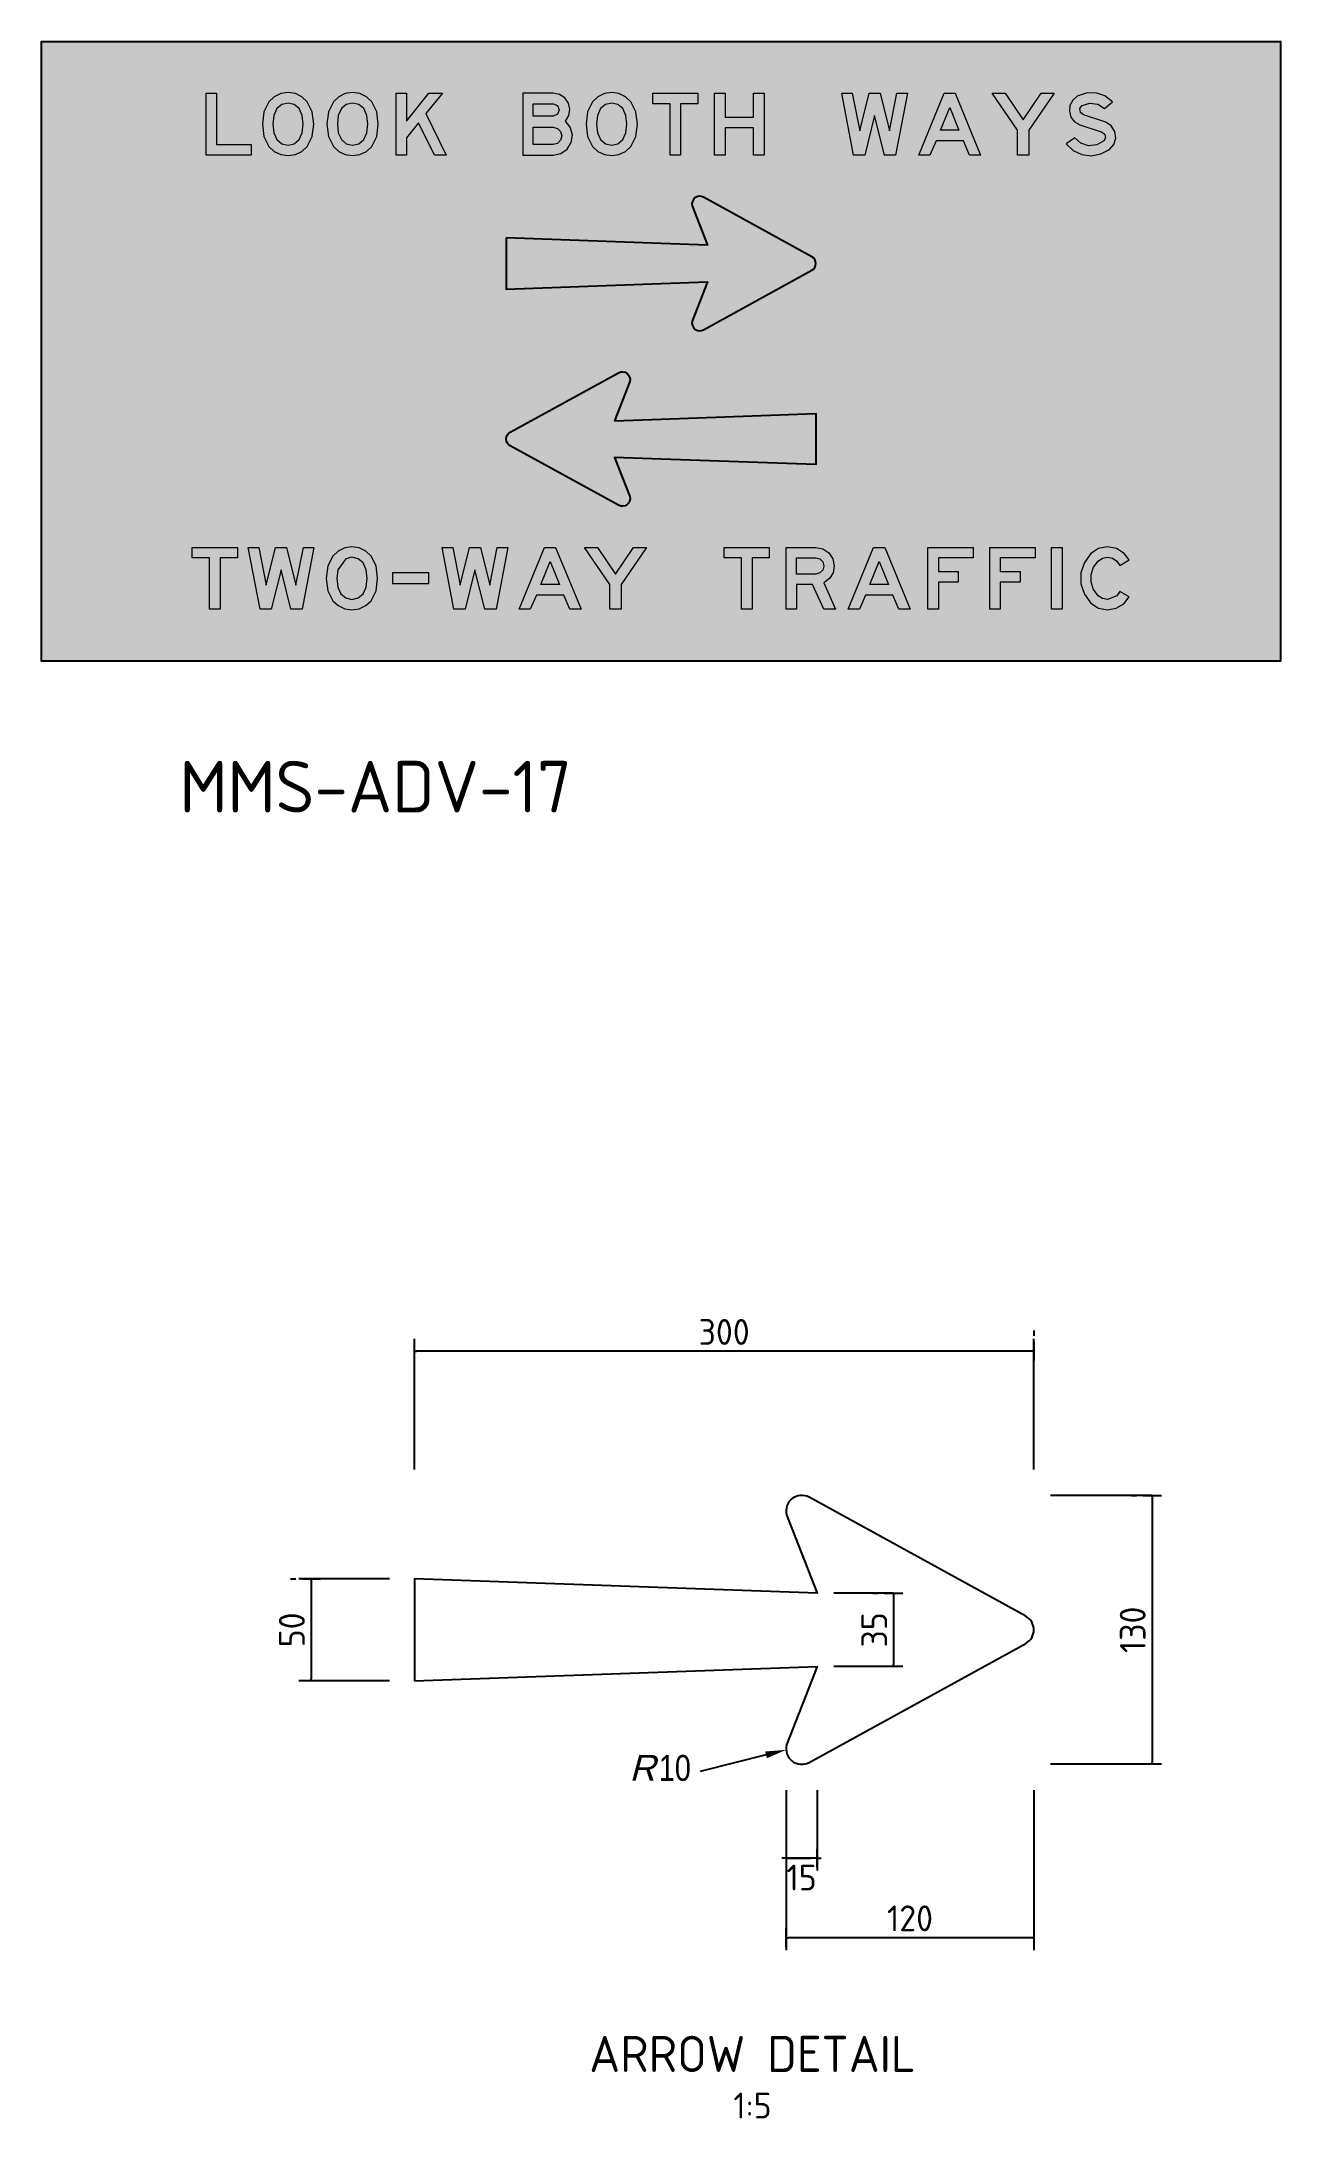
# Model space of a CAD drawing. Extents: x 132 to 252, y 48 to 250.
import ezdxf
from ezdxf.enums import TextEntityAlignment as Align

# ---------------------------------------------------------------- set-up
doc = ezdxf.new("R2010")
doc.units = 0
doc.layers.get('0').update_dxf_attribs({"linetype": 'CONTINUOUS'})
doc.layers.get('DEFPOINTS').update_dxf_attribs({"linetype": 'CONTINUOUS'})
for name, color, linetype in [('DIMS', 4, 'CONTINUOUS'), ('L25', 1, 'CONTINUOUS'), ('L35', 3, 'CONTINUOUS'), ('NOTES', 1, 'CONTINUOUS'), ('T25', 1, 'CONTINUOUS'), ('yellow', 50, 'CONTINUOUS')]:
    doc.layers.add(name, color=color, linetype=linetype)
doc.styles.add('HELVL', font='helvl', dxfattribs={"width": 0.8})
doc.styles.add('HELVLI', font='HELVL', dxfattribs={"oblique": 15, "height": 2.26})
doc.styles.add('ISO', font='iso3098b.shx')
doc.dimstyles.new('SIGNSDIM', dxfattribs={"dimtxt": 2.5, "dimasz": 0.2, "dimexe": 1.5, "dimexo": 2, "dimtad": 1, "dimdec": 4, "dimlfac": 10, "dimrnd": 1, "dimdsep": 46, "dimtxsty": 'ISO', "dimblk": 'SGNDIM', "dimcen": 2.5, "dimse2": 1, "dimadec": 0, "dimazin": 0, "dimtfac": 1, "dimtdec": 4, "dimtix": 1, "dimtmove": 0, "dimatfit": 3, "dimldrblk": 'SGNDIM', "dimfxl": 1, "dimtolj": 1, "dimtzin": 0, "dimarcsym": 0})

msp = doc.modelspace()

# ---------------------------------------------------------------- texts
at = {"layer": 'L35', "style": 'ISO'}
msp.add_text('ARROW DETAIL', height=3.5, dxfattribs=at).set_placement((201.0971984533134, 52.96789899393136), align=Align.CENTER)
at = {"layer": 'NOTES', "style": 'ISO'}
msp.add_text('1:5', height=2.5, dxfattribs=at).set_placement((201.0971984533134, 48.46789899393136), align=Align.CENTER)
at = {"layer": 'T25', "style": 'HELVLI', "oblique": 15}
msp.add_text('R', height=2.5, dxfattribs=at).set_placement((189.1738058182732, 81.18102064647775))
at = {"layer": 'T25', "style": 'HELVL', "width": 0.8}
msp.add_text('10', height=2.5, dxfattribs=at).set_placement((192.0252182776582, 81.16893064647775))
at = {"layer": 'yellow', "insert": (145.5967648222149, 179.9645130053478), "char_height": 5, "width": 99.15534870095462, "attachment_point": 1, "style": 'ISO'}
msp.add_mtext('{\\C3;MMS-ADV-17}', dxfattribs=at)

# ---------------------------------------------------------------- blocks, each defined once
blk = doc.blocks.new('SGNDIM')
for p, q in [((0, 0), (-1, 0)), ((0, 4.5), (0, -4.5))]:
    blk.add_line(p, q)
blk = doc.blocks.new('*D21')
at = {"layer": 'DEFPOINTS', "color": 0}
for p in [(168.3563817076275, 122.7721865565497), (168.3563817076275, 122.7721865565497), (228.3563817076275, 122.7721865565497)]:
    blk.add_point(p, dxfattribs=at)
at = {"layer": 'T25', "color": 0, "lineweight": -2}
for p, q in [((228.3563817076275, 124.7721865565497), (228.3563817076275, 124.2721865565497)), ((228.1563817076275, 122.7721865565497), (168.5563817076275, 122.7721865565497))]:
    blk.add_line(p, q, dxfattribs=at)
at = {"layer": 'T25', "color": 0, "lineweight": -2, "xscale": 0.2, "yscale": 0.2, "zscale": 0.2, "rotation": 180}
blk.add_blockref('SGNDIM', (168.3563817076275, 122.7721865565497), dxfattribs=at)
at = {"layer": 'T25', "color": 0, "lineweight": -2, "xscale": 0.2, "yscale": 0.2, "zscale": 0.2}
blk.add_blockref('SGNDIM', (228.3563817076275, 122.7721865565497), dxfattribs=at)
at = {"layer": 'T25', "color": 0, "insert": (198.3563817076275, 124.6471865565497), "char_height": 2.5, "attachment_point": 5, "style": 'ISO'}
blk.add_mtext('\\A1;300', dxfattribs=at)
blk = doc.blocks.new('*D22')
at = {"layer": 'DEFPOINTS', "color": 0}
for p in [(239.8028722082526, 108.8182132301181), (239.8028722082526, 82.76859490950737), (239.8028722082526, 82.76859490950737)]:
    blk.add_point(p, dxfattribs=at)
at = {"layer": 'T25', "color": 0, "lineweight": -2}
for p, q in [((237.8028722082526, 108.8182132301181), (238.3028722082526, 108.8182132301181)), ((239.8028722082526, 108.6182132301181), (239.8028722082526, 82.96859490950737))]:
    blk.add_line(p, q, dxfattribs=at)
at = {"layer": 'T25', "color": 0, "lineweight": -2, "xscale": 0.2, "yscale": 0.2, "zscale": 0.2}
for p, rotation in [((239.8028722082526, 108.8182132301181), 90), ((239.8028722082526, 82.76859490950737), 270)]:
    blk.add_blockref('SGNDIM', p, dxfattribs=dict(at, rotation=rotation))
at = {"layer": 'T25', "color": 0, "insert": (237.9278722082525, 95.79340406981275), "char_height": 2.5, "attachment_point": 5, "rotation": 90, "style": 'ISO'}
blk.add_mtext('\\A1;130', dxfattribs=at)
blk = doc.blocks.new('*D23')
at = {"layer": 'DEFPOINTS', "color": 0}
for p in [(204.3563817076274, 65.97633781391002), (204.3563817076274, 65.97633781391002), (228.3563817076274, 65.97633781391002)]:
    blk.add_point(p, dxfattribs=at)
at = {"layer": 'T25', "color": 0, "lineweight": -2}
for p, q in [((228.3563817076274, 67.97633781391002), (228.3563817076274, 67.47633781391002)), ((228.1563817076274, 65.97633781391002), (204.5563817076274, 65.97633781391002))]:
    blk.add_line(p, q, dxfattribs=at)
at = {"layer": 'T25', "color": 0, "lineweight": -2, "xscale": 0.2, "yscale": 0.2, "zscale": 0.2, "rotation": 180}
blk.add_blockref('SGNDIM', (204.3563817076274, 65.97633781391002), dxfattribs=at)
at = {"layer": 'T25', "color": 0, "lineweight": -2, "xscale": 0.2, "yscale": 0.2, "zscale": 0.2}
blk.add_blockref('SGNDIM', (228.3563817076274, 65.97633781391002), dxfattribs=at)
at = {"layer": 'T25', "color": 0, "insert": (216.3563817076274, 67.85133781391002), "char_height": 2.5, "attachment_point": 5, "style": 'ISO'}
blk.add_mtext('\\A1;120', dxfattribs=at)
blk = doc.blocks.new('*D24')
at = {"layer": 'DEFPOINTS', "color": 0}
for p in [(204.3563817076274, 73.67677728839723), (204.3563817076274, 73.67677728839723), (207.3563817076275, 73.67677728839723)]:
    blk.add_point(p, dxfattribs=at)
at = {"layer": 'T25', "color": 0, "lineweight": -2}
for p, q in [((207.3563817076275, 75.67677728839723), (207.3563817076275, 75.17677728839723)), ((204.1563817076274, 73.67677728839723), (203.9563817076274, 73.67677728839723)), ((207.3563817076275, 73.67677728839723), (204.3563817076274, 73.67677728839723)), ((207.5563817076275, 73.67677728839723), (207.7563817076275, 73.67677728839723))]:
    blk.add_line(p, q, dxfattribs=at)
at = {"layer": 'T25', "color": 0, "lineweight": -2, "xscale": 0.2, "yscale": 0.2, "zscale": 0.2}
blk.add_blockref('SGNDIM', (204.3563817076274, 73.67677728839723), dxfattribs=at)
at = {"layer": 'T25', "color": 0, "lineweight": -2, "xscale": 0.2, "yscale": 0.2, "zscale": 0.2, "rotation": 180}
blk.add_blockref('SGNDIM', (207.3563817076275, 73.67677728839723), dxfattribs=at)
at = {"layer": 'T25', "color": 0, "insert": (205.8563817076274, 71.80177728839723), "char_height": 2.5, "attachment_point": 5, "style": 'ISO'}
blk.add_mtext('\\A1;15', dxfattribs=at)
blk = doc.blocks.new('*D25')
at = {"layer": 'DEFPOINTS', "color": 0}
for p in [(214.7705674514857, 99.3320347432414), (214.7705674514857, 92.24586603296353), (214.7705674514857, 92.24586603296353)]:
    blk.add_point(p, dxfattribs=at)
at = {"layer": 'T25', "color": 0, "lineweight": -2}
for p, q in [((212.7705674514857, 99.3320347432414), (213.2705674514857, 99.3320347432414)), ((214.7705674514857, 99.13203474324139), (214.7705674514857, 92.44586603296354))]:
    blk.add_line(p, q, dxfattribs=at)
at = {"layer": 'T25', "color": 0, "lineweight": -2, "xscale": 0.2, "yscale": 0.2, "zscale": 0.2}
for p, rotation in [((214.7705674514857, 99.3320347432414), 90), ((214.7705674514857, 92.24586603296353), 270)]:
    blk.add_blockref('SGNDIM', p, dxfattribs=dict(at, rotation=rotation))
at = {"layer": 'T25', "color": 0, "insert": (212.8955674514857, 95.78895038810249), "char_height": 2.5, "attachment_point": 5, "rotation": 90, "style": 'ISO'}
blk.add_mtext('\\A1;35', dxfattribs=at)
blk = doc.blocks.new('*D26')
at = {"layer": 'DEFPOINTS', "color": 0}
for p in [(158.3627878202706, 100.7434040698127), (158.3627878202706, 90.84340406981272), (158.3627878202706, 90.84340406981272)]:
    blk.add_point(p, dxfattribs=at)
at = {"layer": 'T25', "color": 0, "lineweight": -2}
for p, q in [((156.3627878202706, 100.7434040698127), (156.8627878202706, 100.7434040698127)), ((158.3627878202706, 100.5434040698127), (158.3627878202706, 91.04340406981272))]:
    blk.add_line(p, q, dxfattribs=at)
at = {"layer": 'T25', "color": 0, "lineweight": -2, "xscale": 0.2, "yscale": 0.2, "zscale": 0.2}
for p, rotation in [((158.3627878202706, 100.7434040698127), 90), ((158.3627878202706, 90.84340406981272), 270)]:
    blk.add_blockref('SGNDIM', p, dxfattribs=dict(at, rotation=rotation))
at = {"layer": 'T25', "color": 0, "insert": (156.4877878202706, 95.79340406981274), "char_height": 2.5, "attachment_point": 5, "rotation": 90, "style": 'ISO'}
blk.add_mtext('\\A1;50', dxfattribs=at)

# ---------------------------------------------------------------- dimensions: what is measured, and where the dimension line sits
at = {"layer": 'T25'}
for base, p1, p2, override, picture, middle in [((168.3563817076275, 122.7721865565497), (228.3563817076275, 122.7721865565497), (168.3563817076275, 122.7721865565497), {"dimscale": 1, "dimlfac": 5}, '*D21', (198.3563817076275, 124.6471865565497)), ((204.3563817076274, 73.67677728839723), (207.3563817076275, 73.67677728839723), (204.3563817076274, 73.67677728839723), {"dimscale": 1, "dimtad": 2, "dimjust": 0, "dimlfac": 5}, '*D24', (205.8563817076274, 71.80177728839723)), ((204.3563817076274, 65.97633781391002), (228.3563817076274, 65.97633781391002), (204.3563817076274, 65.97633781391002), {"dimscale": 1, "dimlfac": 5}, '*D23', (216.3563817076274, 67.85133781391002))]:
    dim = msp.add_linear_dim(base=base, p1=p1, p2=p2, dimstyle='SIGNSDIM', override=override, dxfattribs=at)
    dim.commit()
    dim.dimension.update_dxf_attribs({"geometry": picture, "text_midpoint": middle})
for base, p1, p2, picture, middle in [((239.8028722082526, 82.76859490950737), (239.8028722082526, 108.8182132301181), (239.8028722082526, 82.76859490950737), '*D22', (237.9278722082525, 95.79340406981275)), ((158.3627878202706, 90.84340406981272), (158.3627878202706, 100.7434040698127), (158.3627878202706, 90.84340406981272), '*D26', (156.4877878202706, 95.79340406981274)), ((214.7705674514857, 92.24586603296353), (214.7705674514857, 99.3320347432414), (214.7705674514857, 92.24586603296353), '*D25', (212.8955674514857, 95.78895038810249))]:
    dim = msp.add_linear_dim(base=base, p1=p1, p2=p2, angle=270, dimstyle='SIGNSDIM', override={"dimscale": 1, "dimlfac": 5}, dxfattribs=at)
    dim.commit()
    dim.dimension.update_dxf_attribs({"geometry": picture, "text_midpoint": middle})

# ---------------------------------------------------------------- hatches: boundary and pattern name
at = {"layer": 'L25'}
h = msp.add_hatch(color=256, dxfattribs=at)
h.paths.add_polyline_path([(166.5777663895441, 244.6317334641089), (167.59755613324, 244.6317334641089), (167.59755613324, 241.9348676184755), (169.7566422312213, 244.6317334641089), (171.0751985013906, 244.6317334641089), (169.4538921510615, 242.6519072820117), (171.4337183331587, 238.6325016125227), (170.2944219788734, 238.6325016125227), (168.7368524875253, 241.7516241489051), (167.59755613324, 240.3135612681465), (167.59755613324, 238.6325016125227), (166.5777663895441, 238.6325016125227)])
h.paths.add_polyline_path([(148.1697648050956, 244.6317334641089), (149.1895545487915, 244.6317334641089), (149.1895545487915, 239.6522913562186), (152.5476903063527, 239.6522913562186), (152.5476903063527, 238.6325016125227), (148.1697648050956, 238.6325016125227)])
h.paths.add_polyline_path([(158.4592839768399, 240.4330678787358), (158.6106590169198, 241.6321175383158), (158.4592839768399, 242.8311671978958), (157.9812575344825, 243.791203636297), (157.4594120015755, 244.2771971860271), (156.8220434117656, 244.5879143735594), (156.1209379629747, 244.6914867694035), (155.4198325141838, 244.5879143735594), (154.7824639243738, 244.2771971860271), (154.2606183914669, 243.791203636297), (153.7825919491094, 242.8311671978958), (153.6312169090296, 241.6321175383158), (153.7825919491094, 240.4330678787358), (154.2606183914669, 239.4730314403346), (154.7824639243738, 238.9910214442908), (155.4198325141838, 238.6842878104448), (156.1209379629747, 238.5807154146007), (156.8220434117656, 238.6842878104448), (157.4594120015755, 238.9910214442908), (157.9812575344825, 239.4730314403346)])
h.paths.add_polyline_path([(156.1209379629747, 239.5925380509239), (156.7224545696078, 239.7359459836312), (157.2004810119653, 240.1343013522624), (157.4992475384387, 240.7915877105039), (157.5868857195375, 241.6321175383158), (157.4992475384387, 242.4726473661277), (157.2004810119653, 243.1339172780555), (156.7224545696078, 243.5322726466867), (156.1209379629747, 243.6716970257076), (155.5154378026552, 243.5322726466867), (155.0413949139841, 243.1339172780555), (154.7426283875106, 242.4726473661277), (154.6549902064118, 241.6321175383158), (154.7426283875106, 240.7915877105039), (155.0413949139841, 240.1343013522624), (155.5154378026552, 239.7359459836312)], flags=16)
h.paths.add_polyline_path([(164.2195026072473, 239.4730314403346), (164.7015126032911, 240.4330678787358), (164.852887643371, 241.6321175383158), (164.7015126032911, 242.8311671978958), (164.2195026072473, 243.791203636297), (163.7016406280268, 244.2771971860271), (163.0642720382168, 244.5879143735594), (162.3631665894258, 244.6914867694035), (161.6620611406349, 244.5879143735594), (161.0207089971387, 244.2771971860271), (160.5028470179181, 243.791203636297), (160.0248205755606, 242.8311671978958), (159.8734455354807, 241.6321175383158), (160.0248205755606, 240.4330678787358), (160.5028470179181, 239.4730314403346), (161.0246925508249, 238.9910214442908), (161.6620611406349, 238.6842878104448), (162.3631665894258, 238.5807154146007), (163.0642720382168, 238.6842878104448), (163.7016406280268, 238.9910214442908)])
h.paths.add_polyline_path([(162.3631665894258, 239.5925380509239), (162.964683196059, 239.7359459836312), (163.4427096384165, 240.1343013522624), (163.7414761648899, 240.7915877105039), (163.8291143459887, 241.6321175383158), (163.7414761648899, 242.4726473661277), (163.4427096384165, 243.1339172780555), (162.964683196059, 243.5322726466867), (162.3631665894258, 243.6716970257076), (161.7576664291064, 243.5322726466867), (161.2836235404352, 243.1339172780555), (160.9848570139618, 242.4726473661277), (160.897218832863, 241.6321175383158), (160.9848570139618, 240.7915877105039), (161.2836235404352, 240.1343013522624), (161.7576664291064, 239.7359459836312)], flags=16)
h = msp.add_hatch(color=256, dxfattribs=at)
h.paths.add_polyline_path([(181.7884087212419, 242.412894060833), (179.8683358444394, 242.412894060833), (179.8683358444394, 243.6119437204129), (181.7884087212419, 243.6119437204129), (182.210665411991, 243.4366673582152), (182.3859417741888, 243.0144106674661), (182.210665411991, 242.5881704230307)], flags=16)
h.paths.add_polyline_path([(182.6249549953675, 240.4928211840305), (182.517399045837, 240.0705644932814), (182.2066818583047, 239.7638308594354), (181.7884087212419, 239.6522913562186), (179.8683358444394, 239.6522913562186), (179.8683358444394, 241.3333510118424), (181.7884087212419, 241.3333510118424), (182.2066818583047, 241.2218115086256), (182.517399045837, 240.9150778747796)], flags=16)
h.paths.add_polyline_path([(181.7884087212419, 244.6317334641089), (178.8485461007435, 244.6317334641089), (178.8485461007435, 238.6325016125227), (181.7884087212419, 238.6325016125227), (182.5253661532097, 238.7878602062889), (183.1468005282744, 239.2180840044106), (183.5411723432193, 239.8634197015932), (183.652711846436, 240.6123277946199), (183.4575177158067, 241.341318119215), (182.9874583808219, 241.9348676184755), (183.3061426757269, 242.4606967050687), (183.4057315178847, 243.0741639727608), (183.27029069255, 243.6756805793939), (182.9157544144683, 244.1815918975556), (182.3939088815614, 244.5162104072058)])
h.paths.add_polyline_path([(189.3213087420582, 239.4730314403346), (189.803318738102, 240.4330678787358), (189.9546937781819, 241.6321175383158), (189.803318738102, 242.8311671978958), (189.3213087420582, 243.791203636297), (188.8034467628376, 244.2771971860271), (188.1660781730277, 244.5879143735594), (187.4649727242368, 244.6914867694035), (186.7638672754458, 244.5879143735594), (186.1264986856359, 244.2771971860271), (185.604653152729, 243.791203636297), (185.1266267103715, 242.8311671978958), (184.9752516702917, 241.6321175383158), (185.1266267103715, 240.4330678787358), (185.604653152729, 239.4730314403346), (186.1264986856359, 238.9910214442908), (186.7638672754458, 238.6842878104448), (187.4649727242368, 238.5807154146007), (188.1660781730277, 238.6842878104448), (188.8034467628376, 238.9910214442908)])
h.paths.add_polyline_path([(187.4649727242368, 239.5925380509239), (188.0664893308699, 239.7359459836312), (188.5445157732273, 240.1343013522624), (188.8432822997008, 240.7915877105039), (188.9309204807996, 241.6321175383158), (188.8432822997008, 242.4726473661277), (188.5445157732273, 243.1339172780555), (188.0664893308699, 243.5322726466867), (187.4649727242368, 243.6716970257076), (186.8594725639173, 243.5322726466867), (186.3854296752462, 243.1339172780555), (186.0866631487728, 242.4726473661277), (185.9990249676739, 241.6321175383158), (186.0866631487728, 240.7915877105039), (186.3854296752462, 240.1343013522624), (186.8594725639173, 239.7359459836312)], flags=16)
h = msp.add_hatch(color=256, dxfattribs=at)
h.paths.add_polyline_path([(197.4322839855043, 244.6317334641089), (198.4520737292003, 244.6317334641089), (198.4520737292003, 242.2933874502436), (201.2086928801283, 242.2933874502436), (201.2086928801283, 244.6317334641089), (202.2284826238242, 244.6317334641089), (202.2284826238242, 238.6325016125227), (201.2086928801283, 238.6325016125227), (201.2086928801283, 241.2735977065477), (198.4520737292003, 241.2735977065477), (198.4520737292003, 238.6325016125227), (197.4322839855043, 238.6325016125227)])
h.paths.add_polyline_path([(191.4370356876045, 244.6317334641089), (195.8149611888616, 244.6317334641089), (195.8149611888616, 243.611943720413), (194.1378850869242, 243.611943720413), (194.1378850869242, 238.6325016125227), (193.1180953432282, 238.6325016125227), (193.1180953432282, 243.611943720413), (191.4370356876045, 243.611943720413)])
h = msp.add_hatch(color=256, dxfattribs=at)
h.paths.add_polyline_path([(224.3248849697703, 244.6317334641089), (225.5836879346449, 244.6317334641089), (227.3245008955633, 242.0543742290649), (229.0613303027955, 244.6317334641089), (230.3201332676701, 244.6317334641089), (227.8622806432155, 241.034584485369), (227.8622806432155, 238.6325016125227), (226.7827375942248, 238.6325016125227), (226.7827375942248, 241.034584485369)])
h.paths.add_polyline_path([(217.2062745323304, 238.6325016125227), (219.664127156785, 244.6317334641089), (220.7436702057756, 244.6317334641089), (223.2015228302302, 238.6325016125227), (222.1219797812396, 238.6325016125227), (221.5244467282928, 240.0147947416731), (218.8833506342678, 240.0147947416731), (218.285817581321, 238.6325016125227)])
h.paths.add_polyline_path([(220.2019069044372, 243.2534238886449), (221.1021900375437, 241.034584485369), (219.3056073250169, 241.034584485369)], flags=16)
h.paths.add_polyline_path([(209.749062031554, 244.6317334641089), (210.7688517752499, 244.6317334641089), (211.4898749924724, 240.9748311800743), (212.390158125579, 244.6317334641089), (213.4657176208833, 244.6317334641089), (214.3660007539898, 240.9748311800743), (215.0870239712123, 244.6317334641089), (216.1068137149082, 244.6317334641089), (214.967517360623, 238.6325016125227), (213.8879743116323, 238.6325016125227), (212.9279378732311, 242.4726473661277), (211.9679014348299, 238.6325016125227), (210.8883583858393, 238.6325016125227)])
h.paths.add_polyline_path([(233.0409004354213, 243.4326838045289), (233.7818414210753, 243.675680579394), (234.5506672825336, 243.5681246298635), (235.1999865334025, 243.1339172780555), (235.9767795022334, 243.791203636297), (235.243805623952, 244.3608518134396), (234.363440259277, 244.6556347862268), (233.4352722503662, 244.6476676788541), (232.5588904393775, 244.3329669376355), (232.1206995338832, 243.9585128911221), (231.849817883214, 243.4486180192742), (231.7900645779193, 242.8749862884452), (231.9494067253718, 242.3212723260478), (232.3039430034536, 241.8631636521219), (232.8018872142426, 241.5723642330211), (234.9569897585375, 240.8513410157986), (235.2278714092067, 240.6441962241104), (235.2995753755603, 240.3135612681465), (235.1402332281078, 240.0147947416731), (234.4510784403758, 239.6204229267282), (233.662334810486, 239.5407518530019), (232.909443163773, 239.7877321815533), (232.3198772181988, 240.3135612681465), (231.4793473903869, 239.7120446615133), (232.168502178119, 239.0866267327623), (233.0130155596171, 238.6962384715037), (233.9372000148416, 238.5767318609144), (234.8534173626933, 238.7400575620532), (235.67801297576, 239.1742649138612), (236.1002696665091, 239.6602584635913), (236.2874966897657, 240.2737257312833), (236.1998585086669, 240.9150778747796), (235.857272891644, 241.4608247298044), (235.3194931439918, 241.8113774541999), (233.1604070460107, 242.5324006714224), (232.8656240732236, 242.7634467852285), (232.8178214289878, 243.1339172780555)])
h = msp.add_hatch(color=256, dxfattribs=at)
edge = h.paths.add_edge_path()
edge.add_line((177.2394932141046, 230.6076259475606), (177.2394932141046, 225.6576259475606))
edge.add_line((177.2394932141046, 225.6576259475606), (192.2394932141046, 226.1970343949263))
edge.add_line((192.2394932141046, 226.1970343949263), (196.7394932141046, 226.358856929136))
edge.add_line((196.7394932141046, 226.358856929136), (195.2629236527223, 222.5562231751217))
edge.add_arc((195.9894932141047, 222.370221367408), 0.7500000000000941, 165.6406634557698, 298.6731464894503)
edge.add_line((196.3493524705619, 221.7121930127437), (206.8493524705619, 227.4745975928964))
edge.add_arc((206.4894932141049, 228.1326259475606), 0.7499999999998961, 298.6731464894352, 421.3268535105648)
edge.add_line((206.8493524705619, 228.7906543022248), (196.3493524705619, 234.5530588823775))
edge.add_arc((195.9894932141047, 233.8950305277132), 0.7500000000000799, 61.32685351055269, 194.3593365442276)
edge.add_line((195.2629236527223, 233.7090287199995), (196.7394932141046, 229.901941284275))
edge.add_line((196.7394932141046, 229.901941284275), (192.2394932141046, 230.064791591187))
edge.add_line((192.2394932141046, 230.064791591187), (177.2394932141046, 230.6076259475606))
h = msp.add_hatch(color=256, dxfattribs=at)
edge = h.paths.add_edge_path()
edge.add_line((187.7394932141047, 212.901941284275), (192.2394932141046, 213.064791591187))
edge.add_line((192.2394932141046, 213.064791591187), (207.2394932141046, 213.6076259475606))
edge.add_line((207.2394932141046, 213.6076259475606), (207.2394932141046, 208.6576259475606))
edge.add_line((207.2394932141046, 208.6576259475606), (192.2394932141046, 209.1970343949263))
edge.add_line((192.2394932141046, 209.1970343949263), (187.7394932141047, 209.358856929136))
edge.add_line((187.7394932141047, 209.358856929136), (189.216062775487, 205.5562231751217))
edge.add_arc((188.4894932141046, 205.370221367408), 0.7500000000000941, -118.67314648945018, 14.359336544230189, ccw=False)
edge.add_line((188.1296339576474, 204.7121930127437), (177.6296339576474, 210.4745975928964))
edge.add_arc((177.9894932141044, 211.1326259475606), 0.7499999999998961, 118.6731464894352, 241.3268535105648, ccw=False)
edge.add_line((177.6296339576474, 211.7906543022248), (188.1296339576474, 217.5530588823775))
edge.add_arc((188.4894932141046, 216.8950305277132), 0.7500000000000799, -14.359336544227574, 118.6731464894473, ccw=False)
edge.add_line((189.216062775487, 216.7090287199995), (187.7394932141047, 212.901941284275))
h = msp.add_hatch(color=256, dxfattribs=at)
h.paths.add_polyline_path([(184.8321108315504, 200.6373665524772), (186.0948973501114, 200.6373665524772), (187.8317267573435, 198.0560237637469), (189.5725397182619, 200.6373665524772), (190.8313426831365, 200.6373665524772), (188.3695065049956, 197.036234020051), (188.3695065049956, 194.638134700891), (187.2939470096913, 194.638134700891), (187.2939470096913, 197.036234020051)])
h.paths.add_polyline_path([(178.4993158636792, 194.638134700891), (180.9571684881338, 200.6373665524772), (182.0367115371244, 200.6373665524772), (184.494564161579, 194.638134700891), (183.4150211125884, 194.638134700891), (182.8174880596416, 196.0164442763551), (180.1763919656166, 196.0164442763551), (179.5788589126698, 194.638134700891)])
h.paths.add_polyline_path([(181.4989317894723, 199.2550734233269), (182.3952313688925, 197.036234020051), (180.5986486563657, 197.036234020051)], flags=16)
h.paths.add_polyline_path([(171.0421033629028, 200.6373665524772), (172.0618931065987, 200.6373665524772), (172.7829163238212, 196.9764807147563), (173.6831994569278, 200.6373665524772), (174.7627425059184, 200.6373665524772), (175.6590420853386, 196.9764807147563), (176.3800653025611, 200.6373665524772), (177.399855046257, 200.6373665524772), (176.2605586919718, 194.638134700891), (175.1810156429812, 194.638134700891), (174.2209792045799, 198.4742969008097), (173.2609427661787, 194.638134700891), (172.1813997171881, 194.638134700891)])
h.paths.add_polyline_path([(166.217981207366, 197.1557406306404), (169.7646277847138, 197.1557406306404), (169.7646277847138, 198.1755303743363), (166.217981207366, 198.1755303743363)])
h.paths.add_polyline_path([(162.3046923958233, 199.677330114076), (161.7031757891902, 199.5339221813687), (160.9263828203593, 198.4742969008097), (160.8427281929468, 197.6377506266841), (160.9263828203593, 196.7972207988723), (161.2251493468327, 196.1359508869444), (161.7031757891902, 195.7375955183132), (162.3046923958233, 195.594187585606), (162.9101925561428, 195.7375955183132), (163.384235444814, 196.1359508869444), (163.6869855249737, 196.7972207988723), (163.7706401523862, 197.6377506266841), (163.6869855249737, 198.4742969008097), (163.384235444814, 199.1355668127375), (162.9101925561428, 199.5339221813687)], flags=16)
h.paths.add_polyline_path([(152.2621535526304, 200.6373665524772), (153.2819432963263, 200.6373665524772), (154.0029665135488, 196.9764807147563), (154.899266092969, 200.6373665524772), (155.9788091419596, 200.6373665524772), (156.8790922750662, 196.9764807147563), (157.6001154922886, 200.6373665524772), (158.6199052359846, 200.6373665524772), (157.4806088816993, 194.638134700891), (156.4010658327087, 194.638134700891), (155.4410293943075, 198.4742969008097), (154.4809929559062, 194.638134700891), (153.4014499069156, 194.638134700891)])
h.paths.add_polyline_path([(146.8325698781869, 200.6373665524772), (151.2065118257576, 200.6373665524772), (151.2065118257576, 199.6175768087813), (149.5294357238202, 199.6175768087813), (149.5294357238202, 194.638134700891), (148.5096459801243, 194.638134700891), (148.5096459801243, 199.6175768087813), (146.8325698781869, 199.6175768087813)])
h.paths.add_polyline_path([(162.3046923958233, 200.6971198577719), (161.6035869470324, 200.5895639082414), (160.9662183572224, 200.2788467207091), (160.4483563780018, 199.7968367246653), (159.9663463819581, 198.8368002862641), (159.8149713418782, 197.6377506266841), (159.9663463819581, 196.4347174134178), (160.4483563780018, 195.4746809750166), (160.9662183572224, 194.9966545326591), (161.6075705007187, 194.6899208988131), (162.3046923958233, 194.5823649492827), (163.0057978446143, 194.6899208988131), (163.6431664344242, 194.9966545326591), (164.1650119673311, 195.4746809750166), (164.6430384096886, 196.4347174134178), (164.7944134497685, 197.6377506266841), (164.6430384096886, 198.8368002862641), (164.1650119673311, 199.7968367246653), (163.6471499881105, 200.2788467207091), (163.0057978446143, 200.5895639082414)])
h = msp.add_hatch(color=256, dxfattribs=at)
h.paths.add_polyline_path([(237.5910028001818, 195.8371843604711), (236.6947032207616, 196.3749641081232), (236.3919531406019, 195.9566909710605), (235.4956535611817, 195.5941875856061), (235.0096600114516, 195.6897928740775), (234.5953704280751, 195.9566909710605), (234.1452288615218, 196.5542240240073), (233.9101991940294, 197.2632965801708), (233.9101991940294, 198.0082211195112), (234.1452288615218, 198.7172936756748), (234.5953704280751, 199.3148267286216), (235.0096600114516, 199.5817248256045), (235.4956535611817, 199.677330114076), (235.985630664598, 199.5777412719182), (236.4039038016608, 199.3028760675627), (236.6947032207616, 198.8965535915588), (237.5910028001818, 199.434333339211), (237.1129763578244, 200.0358499458441), (236.368051818484, 200.5258270492605), (235.4956535611817, 200.697119857772), (234.6192717501929, 200.5258270492605), (233.8743472108526, 200.0358499458441), (233.2449457284152, 199.179385903287), (232.9143107724513, 198.1675632669637), (232.9143107724513, 197.1039544327184), (233.2449457284152, 196.0921317963951), (233.8743472108526, 195.2356677538379), (234.6192717501929, 194.7456906504216), (235.4956535611817, 194.5743978419101), (236.3242327279345, 194.7456906504216), (237.0532230525297, 195.1838815559159)])
h.paths.add_polyline_path([(230.0780205477971, 200.6373665524773), (231.097810291493, 200.6373665524773), (231.097810291493, 194.6381347008911), (230.0780205477971, 194.6381347008911)])
h.paths.add_polyline_path([(224.0867558035835, 200.6373665524773), (228.4646813048406, 200.6373665524773), (228.4646813048406, 199.6175768087813), (225.1065455472795, 199.6175768087813), (225.1065455472795, 198.2950369849257), (227.0226348703956, 198.2950369849257), (227.0226348703956, 197.2752472412298), (225.1065455472795, 197.2752472412298), (225.1065455472795, 194.6381347008911), (224.0867558035835, 194.6381347008911)])
h.paths.add_polyline_path([(218.0915075056837, 200.6373665524773), (222.4694330069408, 200.6373665524773), (222.4694330069408, 199.6175768087813), (219.1112972493796, 199.6175768087813), (219.1112972493796, 198.2950369849257), (221.0313701261821, 198.2950369849257), (221.0313701261821, 197.2752472412298), (219.1112972493796, 197.2752472412298), (219.1112972493796, 194.6381347008911), (218.0915075056837, 194.6381347008911)])
h.paths.add_polyline_path([(210.375364015297, 194.6381347008911), (212.8332166397516, 200.6373665524773), (213.9127596887423, 200.6373665524773), (216.3706123131969, 194.6381347008911), (215.2910692642063, 194.6381347008911), (214.6935362112594, 196.0164442763551), (212.0524401172345, 196.0164442763551), (211.4549070642876, 194.6381347008911)])
h.paths.add_polyline_path([(213.3749799410901, 199.2550734233269), (214.2712795205103, 197.036234020051), (212.4746968079835, 197.036234020051)], flags=16)
h.paths.add_polyline_path([(198.3569825436932, 200.6373665524773), (202.730924491264, 200.6373665524773), (202.730924491264, 199.6175768087813), (201.0538483893265, 199.6175768087813), (201.0538483893265, 194.6381347008911), (200.0340586456306, 194.6381347008911), (200.0340586456306, 199.6175768087813), (198.3569825436932, 199.6175768087813)])
h.paths.add_polyline_path([(207.2283566031104, 198.056023763747), (205.3680370316026, 198.056023763747), (205.3680370316026, 199.6175768087813), (207.2283566031104, 199.6175768087813), (207.618744864369, 199.5140044129372), (207.9015771760972, 199.2271885475228), (208.0051495719413, 198.8368002862642), (207.9015771760972, 198.4464120250055), (207.618744864369, 198.1595961595911)], flags=16)
h.paths.add_polyline_path([(208.0051495719413, 197.2154939359351), (209.1444459262266, 194.6381347008911), (208.0051495719413, 194.6381347008911), (206.9256065229507, 197.036234020051), (205.3680370316026, 197.036234020051), (205.3680370316026, 194.6381347008911), (204.3482472879067, 194.6381347008911), (204.3482472879067, 200.6373665524773), (207.2283566031104, 200.6373665524773), (207.9175113908424, 200.5019257271426), (208.5030937827303, 200.1115374658841), (208.8894984903026, 199.5259550739962), (209.0249393156372, 198.8368002862642), (208.9014491513615, 198.1795139280226), (208.5469128732797, 197.60986575088)])
at = {"layer": 'yellow'}
h = msp.add_hatch(color=256, dxfattribs=at)
h.paths.add_polyline_path([(252.2394932141046, 249.6326259475605), (192.2394932141046, 249.6326259475606), (132.2394932141046, 249.6326259475606), (132.2394932141046, 189.6326259475606), (192.2394932141046, 189.6326259475606), (252.2394932141046, 189.6326259475605)])
h.paths.add_polyline_path([(195.2629236527223, 222.5562231751217), (196.7394932141046, 226.358856929136), (192.2394932141046, 226.1970343949263), (177.2394932141046, 225.6576259475606), (177.2394932141046, 230.6076259475606), (192.2394932141046, 230.064791591187), (196.7394932141046, 229.901941284275), (195.2629236527223, 233.7090287199995, -0.6558314061150243), (196.3493524705623, 234.5530588823773), (206.8493524705619, 228.7906543022248, -0.5918931768121868), (206.8512999178789, 227.4756663528335), (196.3512999178785, 221.7132617726806, -0.6568908929875068)], flags=16)
h.paths.add_polyline_path([(207.2394932141046, 213.6076259475606), (207.2394932141046, 208.6576259475606), (192.2394932141046, 209.1970343949263), (187.7394932141047, 209.358856929136), (189.216062775487, 205.5562231751217, -0.6558314061149486), (188.1296339576471, 204.7121930127438), (177.6296339576468, 210.4745975928967, -0.5918931768122114), (177.627686510331, 211.7895855422881), (188.127686510331, 217.5519901224408, -0.656890892987342), (189.216062775487, 216.7090287199995), (187.7394932141047, 212.901941284275), (192.2394932141046, 213.064791591187)], flags=16)
h.paths.add_polyline_path([(198.3569825436932, 200.6373665524773), (202.730924491264, 200.6373665524773), (202.730924491264, 199.6175768087813), (201.0538483893265, 199.6175768087813), (201.0538483893265, 194.6381347008911), (200.0340586456306, 194.6381347008911), (200.0340586456306, 199.6175768087813), (198.3569825436932, 199.6175768087813)], flags=16)
h.paths.add_polyline_path([(190.8313426831365, 200.6373665524772), (188.3695065049956, 197.036234020051), (188.3695065049956, 194.638134700891), (187.2939470096913, 194.638134700891), (187.2939470096913, 197.036234020051), (184.8321108315504, 200.6373665524772), (186.0948973501114, 200.6373665524772), (187.8317267573435, 198.0560237637469), (189.5725397182619, 200.6373665524772)], flags=16)
h.paths.add_polyline_path([(204.3482472879067, 200.6373665524773), (207.2283566031104, 200.6373665524773), (207.9175113908424, 200.5019257271426), (208.5030937827303, 200.1115374658841), (208.8894984903026, 199.5259550739962), (209.0249393156372, 198.8368002862642), (208.9014491513615, 198.1795139280226), (208.5469128732797, 197.60986575088), (208.0051495719413, 197.2154939359351), (209.1444459262266, 194.6381347008911), (208.0051495719413, 194.6381347008911), (206.9256065229507, 197.036234020051), (205.3680370316026, 197.036234020051), (205.3680370316026, 194.6381347008911), (204.3482472879067, 194.6381347008911)], flags=16)
h.paths.add_polyline_path([(197.4322839855043, 238.6325016125227), (197.4322839855043, 244.6317334641089), (198.4520737292003, 244.6317334641089), (198.4520737292003, 242.2933874502436), (201.2086928801283, 242.2933874502436), (201.2086928801283, 244.6317334641089), (202.2284826238242, 244.6317334641089), (202.2284826238242, 238.6325016125227), (201.2086928801283, 238.6325016125227), (201.2086928801283, 241.2735977065477), (198.4520737292003, 241.2735977065477), (198.4520737292003, 238.6325016125227)], flags=16)
h.paths.add_polyline_path([(194.1378850869242, 238.6325016125227), (193.1180953432282, 238.6325016125227), (193.1180953432282, 243.611943720413), (191.4370356876045, 243.611943720413), (191.4370356876045, 244.6317334641089), (195.8149611888616, 244.6317334641089), (195.8149611888616, 243.611943720413), (194.1378850869242, 243.611943720413)], flags=16)
h.paths.add_polyline_path([(205.3680370316026, 199.6175768087813), (207.2283566031104, 199.6175768087813), (207.618744864369, 199.5140044129372), (207.9015771760972, 199.2271885475228), (208.0051495719413, 198.8368002862642), (207.9015771760972, 198.4464120250055), (207.618744864369, 198.1595961595911), (207.2283566031104, 198.056023763747), (205.3680370316026, 198.056023763747)], flags=0)
h.paths.add_polyline_path([(188.1660781730277, 238.6842878104448), (187.4649727242368, 238.5807154146007), (186.7638672754458, 238.6842878104448), (186.1264986856359, 238.9910214442908), (185.604653152729, 239.4730314403346), (185.1266267103715, 240.4330678787358), (184.9752516702917, 241.6321175383158), (185.1266267103715, 242.8311671978958), (185.604653152729, 243.791203636297), (186.1264986856359, 244.2771971860271), (186.7638672754458, 244.5879143735594), (187.4649727242368, 244.6914867694035), (188.1660781730277, 244.5879143735594), (188.8034467628376, 244.2771971860271), (189.3213087420582, 243.791203636297), (189.803318738102, 242.8311671978958), (189.9546937781819, 241.6321175383158), (189.803318738102, 240.4330678787358), (189.3213087420582, 239.4730314403346), (188.8034467628376, 238.9910214442908)], flags=16)
h.paths.add_polyline_path([(188.0664893308699, 239.7359459836312), (187.4649727242368, 239.5925380509239), (186.8594725639173, 239.7359459836312), (186.3854296752462, 240.1343013522624), (186.0866631487728, 240.7915877105039), (185.9990249676739, 241.6321175383158), (186.0866631487728, 242.4726473661277), (186.3854296752462, 243.1339172780555), (186.8594725639173, 243.5322726466867), (187.4649727242368, 243.6716970257076), (188.0664893308699, 243.5322726466867), (188.5445157732273, 243.1339172780555), (188.8432822997008, 242.4726473661277), (188.9309204807996, 241.6321175383158), (188.8432822997008, 240.7915877105039), (188.5445157732273, 240.1343013522624)], flags=0)
h.paths.add_polyline_path([(182.0367115371244, 200.6373665524772), (184.494564161579, 194.638134700891), (183.4150211125884, 194.638134700891), (182.8174880596416, 196.0164442763551), (180.1763919656166, 196.0164442763551), (179.5788589126698, 194.638134700891), (178.4993158636792, 194.638134700891), (180.9571684881338, 200.6373665524772)], flags=16)
h.paths.add_polyline_path([(181.4989317894723, 199.2550734233269), (182.3952313688925, 197.036234020051), (180.5986486563657, 197.036234020051)], flags=0)
h.paths.add_polyline_path([(182.5253661532097, 238.7878602062889), (181.7884087212419, 238.6325016125227), (178.8485461007435, 238.6325016125227), (178.8485461007435, 244.6317334641089), (181.7884087212419, 244.6317334641089), (182.3939088815614, 244.5162104072058), (182.9157544144683, 244.1815918975556), (183.27029069255, 243.6756805793939), (183.4057315178847, 243.0741639727608), (183.3061426757269, 242.4606967050687), (182.9874583808219, 241.9348676184755), (183.4575177158067, 241.341318119215), (183.652711846436, 240.6123277946199), (183.5411723432193, 239.8634197015932), (183.1468005282744, 239.2180840044106)], flags=16)
h.paths.add_polyline_path([(212.8332166397516, 200.6373665524773), (213.9127596887423, 200.6373665524773), (216.3706123131969, 194.6381347008911), (215.2910692642063, 194.6381347008911), (214.6935362112594, 196.0164442763551), (212.0524401172345, 196.0164442763551), (211.4549070642876, 194.6381347008911), (210.375364015297, 194.6381347008911)], flags=16)
h.paths.add_polyline_path([(210.8883583858393, 238.6325016125227), (209.749062031554, 244.6317334641089), (210.7688517752499, 244.6317334641089), (211.4898749924724, 240.9748311800743), (212.390158125579, 244.6317334641089), (213.4657176208833, 244.6317334641089), (214.3660007539898, 240.9748311800743), (215.0870239712123, 244.6317334641089), (216.1068137149082, 244.6317334641089), (214.967517360623, 238.6325016125227), (213.8879743116323, 238.6325016125227), (212.9279378732311, 242.4726473661277), (211.9679014348299, 238.6325016125227)], flags=16)
h.paths.add_polyline_path([(182.2066818583047, 239.7638308594354), (181.7884087212419, 239.6522913562186), (179.8683358444394, 239.6522913562186), (179.8683358444394, 241.3333510118424), (181.7884087212419, 241.3333510118424), (182.2066818583047, 241.2218115086256), (182.517399045837, 240.9150778747796), (182.6249549953675, 240.4928211840305), (182.517399045837, 240.0705644932814)], flags=0)
h.paths.add_polyline_path([(177.399855046257, 200.6373665524772), (176.2605586919718, 194.638134700891), (175.1810156429812, 194.638134700891), (174.2209792045799, 198.4742969008097), (173.2609427661787, 194.638134700891), (172.1813997171881, 194.638134700891), (171.0421033629028, 200.6373665524772), (172.0618931065987, 200.6373665524772), (172.7829163238212, 196.9764807147563), (173.6831994569278, 200.6373665524772), (174.7627425059184, 200.6373665524772), (175.6590420853386, 196.9764807147563), (176.3800653025611, 200.6373665524772)], flags=16)
h.paths.add_polyline_path([(213.3749799410901, 199.2550734233269), (214.2712795205103, 197.036234020051), (212.4746968079835, 197.036234020051)], flags=0)
h.paths.add_polyline_path([(182.210665411991, 242.5881704230307), (181.7884087212419, 242.412894060833), (179.8683358444394, 242.412894060833), (179.8683358444394, 243.6119437204129), (181.7884087212419, 243.6119437204129), (182.210665411991, 243.4366673582152), (182.3859417741888, 243.0144106674661)], flags=0)
h.paths.add_polyline_path([(218.0915075056837, 200.6373665524773), (222.4694330069408, 200.6373665524773), (222.4694330069408, 199.6175768087813), (219.1112972493796, 199.6175768087813), (219.1112972493796, 198.2950369849257), (221.0313701261821, 198.2950369849257), (221.0313701261821, 197.2752472412298), (219.1112972493796, 197.2752472412298), (219.1112972493796, 194.6381347008911), (218.0915075056837, 194.6381347008911)], flags=16)
h.paths.add_polyline_path([(217.2062745323304, 238.6325016125227), (219.664127156785, 244.6317334641089), (220.7436702057756, 244.6317334641089), (223.2015228302302, 238.6325016125227), (222.1219797812396, 238.6325016125227), (221.5244467282928, 240.0147947416731), (218.8833506342678, 240.0147947416731), (218.285817581321, 238.6325016125227)], flags=16)
h.paths.add_polyline_path([(171.4337183331587, 238.6325016125227), (170.2944219788734, 238.6325016125227), (168.7368524875253, 241.7516241489051), (167.59755613324, 240.3135612681465), (167.59755613324, 238.6325016125227), (166.5777663895441, 238.6325016125227), (166.5777663895441, 244.6317334641089), (167.59755613324, 244.6317334641089), (167.59755613324, 241.9348676184755), (169.7566422312213, 244.6317334641089), (171.0751985013906, 244.6317334641089), (169.4538921510615, 242.6519072820117)], flags=16)
h.paths.add_polyline_path([(219.3056073250169, 241.034584485369), (220.2019069044372, 243.2534238886449), (221.1021900375437, 241.034584485369)], flags=0)
h.paths.add_polyline_path([(169.7646277847138, 198.1755303743363), (169.7646277847138, 197.1557406306404), (166.217981207366, 197.1557406306404), (166.217981207366, 198.1755303743363)], flags=16)
h.paths.add_polyline_path([(224.0867558035835, 200.6373665524773), (228.4646813048406, 200.6373665524773), (228.4646813048406, 199.6175768087813), (225.1065455472795, 199.6175768087813), (225.1065455472795, 198.2950369849257), (227.0226348703956, 198.2950369849257), (227.0226348703956, 197.2752472412298), (225.1065455472795, 197.2752472412298), (225.1065455472795, 194.6381347008911), (224.0867558035835, 194.6381347008911)], flags=16)
h.paths.add_polyline_path([(226.7827375942248, 238.6325016125227), (226.7827375942248, 241.034584485369), (224.3248849697703, 244.6317334641089), (225.5836879346449, 244.6317334641089), (227.3245008955633, 242.0543742290649), (229.0613303027955, 244.6317334641089), (230.3201332676701, 244.6317334641089), (227.8622806432155, 241.034584485369), (227.8622806432155, 238.6325016125227)], flags=16)
h.paths.add_polyline_path([(164.1650119673311, 199.7968367246653), (164.6430384096886, 198.8368002862641), (164.7944134497685, 197.6377506266841), (164.6430384096886, 196.4347174134178), (164.1650119673311, 195.4746809750166), (163.6431664344242, 194.9966545326591), (163.0057978446143, 194.6899208988131), (162.3046923958233, 194.5823649492827), (161.6075705007187, 194.6899208988131), (160.9662183572224, 194.9966545326591), (160.4483563780018, 195.4746809750166), (159.9663463819581, 196.4347174134179), (159.8149713418782, 197.6377506266841), (159.9663463819581, 198.8368002862641), (160.4483563780018, 199.7968367246653), (160.9662183572224, 200.2788467207091), (161.6035869470324, 200.5895639082414), (162.3046923958233, 200.6971198577719), (163.0057978446142, 200.5895639082414), (163.6471499881105, 200.2788467207091)], flags=16)
h.paths.add_polyline_path([(163.384235444814, 199.1355668127375), (163.6869855249737, 198.4742969008097), (163.7706401523862, 197.6377506266841), (163.6869855249737, 196.7972207988722), (163.384235444814, 196.1359508869444), (162.9101925561428, 195.7375955183132), (162.3046923958233, 195.594187585606), (161.7031757891902, 195.7375955183132), (161.2251493468327, 196.1359508869444), (160.9263828203593, 196.7972207988723), (160.8427281929468, 197.6377506266841), (160.9263828203593, 198.4742969008097), (161.7031757891902, 199.5339221813687), (162.3046923958233, 199.677330114076), (162.9101925561428, 199.5339221813687)], flags=0)
h.paths.add_polyline_path([(164.2195026072473, 239.4730314403346), (163.7016406280268, 238.9910214442908), (163.0642720382168, 238.6842878104448), (162.3631665894258, 238.5807154146007), (161.6620611406349, 238.6842878104448), (161.0246925508249, 238.9910214442908), (160.5028470179181, 239.4730314403346), (160.0248205755606, 240.4330678787358), (159.8734455354807, 241.6321175383158), (160.0248205755606, 242.8311671978958), (160.5028470179181, 243.791203636297), (161.0207089971386, 244.2771971860271), (161.6620611406349, 244.5879143735594), (162.3631665894258, 244.6914867694035), (163.0642720382168, 244.5879143735594), (163.7016406280268, 244.2771971860271), (164.2195026072473, 243.791203636297), (164.7015126032911, 242.8311671978958), (164.852887643371, 241.6321175383158), (164.7015126032911, 240.4330678787358)], flags=16)
h.paths.add_polyline_path([(230.0780205477971, 200.6373665524773), (231.097810291493, 200.6373665524773), (231.097810291493, 194.6381347008911), (230.0780205477971, 194.6381347008911)], flags=16)
h.paths.add_polyline_path([(163.4427096384165, 240.1343013522624), (162.964683196059, 239.7359459836312), (162.3631665894258, 239.5925380509239), (161.7576664291064, 239.7359459836312), (161.2836235404352, 240.1343013522624), (160.9848570139618, 240.7915877105039), (160.897218832863, 241.6321175383158), (160.9848570139618, 242.4726473661277), (161.2836235404352, 243.1339172780554), (161.7576664291064, 243.5322726466867), (162.3631665894258, 243.6716970257076), (162.964683196059, 243.5322726466867), (163.4427096384165, 243.1339172780555), (163.7414761648899, 242.4726473661277), (163.8291143459887, 241.6321175383158), (163.7414761648899, 240.7915877105039)], flags=0)
h.paths.add_polyline_path([(231.4793473903869, 239.7120446615133), (232.3198772181988, 240.3135612681465), (232.909443163773, 239.7877321815533), (233.662334810486, 239.5407518530019), (234.4510784403758, 239.6204229267282), (235.1402332281078, 240.0147947416731), (235.2995753755603, 240.3135612681465), (235.2278714092067, 240.6441962241104), (234.9569897585375, 240.8513410157986), (232.8018872142426, 241.5723642330211), (232.3039430034536, 241.8631636521219), (231.9494067253718, 242.3212723260478), (231.7900645779193, 242.8749862884452), (231.849817883214, 243.4486180192742), (232.1206995338832, 243.9585128911221), (232.5588904393775, 244.3329669376355), (233.4352722503662, 244.6476676788541), (234.363440259277, 244.6556347862268), (235.243805623952, 244.3608518134396), (235.9767795022334, 243.791203636297), (235.1999865334025, 243.1339172780555), (234.5506672825336, 243.5681246298635), (233.7818414210753, 243.675680579394), (233.0409004354213, 243.4326838045289), (232.8178214289878, 243.1339172780555), (232.8656240732236, 242.7634467852285), (233.1604070460107, 242.5324006714224), (235.3194931439918, 241.8113774541999), (235.857272891644, 241.4608247298044), (236.1998585086669, 240.9150778747796), (236.2874966897657, 240.2737257312833), (236.1002696665091, 239.6602584635913), (235.67801297576, 239.1742649138612), (234.8534173626933, 238.7400575620532), (233.9372000148416, 238.5767318609144), (233.0130155596171, 238.6962384715037), (232.168502178119, 239.0866267327623)], flags=16)
h.paths.add_polyline_path([(158.6199052359846, 200.6373665524772), (157.4806088816993, 194.638134700891), (156.4010658327087, 194.638134700891), (155.4410293943075, 198.4742969008097), (154.4809929559062, 194.638134700891), (153.4014499069156, 194.638134700891), (152.2621535526304, 200.6373665524772), (153.2819432963263, 200.6373665524772), (154.0029665135488, 196.9764807147563), (154.899266092969, 200.6373665524772), (155.9788091419596, 200.6373665524772), (156.8790922750662, 196.9764807147563), (157.6001154922886, 200.6373665524772)], flags=16)
h.paths.add_polyline_path([(233.2449457284152, 199.179385903287), (233.8743472108526, 200.0358499458441), (234.6192717501929, 200.5258270492605), (235.4956535611817, 200.697119857772), (236.368051818484, 200.5258270492605), (237.1129763578244, 200.0358499458441), (237.5910028001818, 199.434333339211), (236.6947032207616, 198.8965535915588), (236.4039038016608, 199.3028760675627), (235.985630664598, 199.5777412719182), (235.4956535611817, 199.677330114076), (235.0096600114516, 199.5817248256045), (234.5953704280751, 199.3148267286216), (234.1452288615218, 198.7172936756748), (233.9101991940294, 198.0082211195112), (233.9101991940294, 197.2632965801709), (234.1452288615218, 196.5542240240073), (234.5953704280751, 195.9566909710605), (235.0096600114516, 195.6897928740775), (235.4956535611817, 195.5941875856061), (236.3919531406019, 195.9566909710605), (236.6947032207616, 196.3749641081232), (237.5910028001818, 195.8371843604711), (237.0532230525297, 195.1838815559159), (236.3242327279346, 194.7456906504216), (235.4956535611817, 194.5743978419101), (234.6192717501929, 194.7456906504216), (233.8743472108526, 195.2356677538379), (233.2449457284152, 196.0921317963951), (232.9143107724513, 197.1039544327184), (232.9143107724513, 198.1675632669637)], flags=16)
h.paths.add_polyline_path([(157.9812575344825, 239.4730314403346), (157.4594120015755, 238.9910214442908), (156.8220434117656, 238.6842878104448), (156.1209379629747, 238.5807154146007), (155.4198325141838, 238.6842878104448), (154.7824639243738, 238.9910214442908), (154.2606183914669, 239.4730314403346), (153.7825919491094, 240.4330678787358), (153.6312169090296, 241.6321175383158), (153.7825919491094, 242.8311671978958), (154.2606183914669, 243.791203636297), (154.7824639243738, 244.2771971860271), (155.4198325141837, 244.5879143735594), (156.1209379629747, 244.6914867694035), (156.8220434117656, 244.5879143735594), (157.4594120015755, 244.2771971860271), (157.9812575344825, 243.791203636297), (158.4592839768399, 242.8311671978958), (158.6106590169198, 241.6321175383158), (158.4592839768399, 240.4330678787358)], flags=16)
h.paths.add_polyline_path([(157.2004810119653, 240.1343013522624), (156.7224545696078, 239.7359459836312), (156.1209379629747, 239.5925380509239), (155.5154378026552, 239.7359459836312), (155.0413949139841, 240.1343013522624), (154.7426283875106, 240.7915877105039), (154.6549902064118, 241.6321175383158), (154.7426283875106, 242.4726473661277), (155.0413949139841, 243.1339172780555), (155.5154378026552, 243.5322726466867), (156.1209379629747, 243.6716970257076), (156.7224545696078, 243.5322726466867), (157.2004810119653, 243.1339172780555), (157.4992475384387, 242.4726473661276), (157.5868857195375, 241.6321175383158), (157.4992475384387, 240.7915877105039)], flags=0)
h.paths.add_polyline_path([(152.5476903063527, 238.6325016125227), (148.1697648050956, 238.6325016125227), (148.1697648050956, 244.6317334641089), (149.1895545487915, 244.6317334641089), (149.1895545487915, 239.6522913562186), (152.5476903063527, 239.6522913562186)], flags=16)
h.paths.add_polyline_path([(151.2065118257576, 200.6373665524772), (151.2065118257576, 199.6175768087813), (149.5294357238202, 199.6175768087813), (149.5294357238202, 194.638134700891), (148.5096459801243, 194.638134700891), (148.5096459801243, 199.6175768087813), (146.8325698781869, 199.6175768087813), (146.8325698781869, 200.6373665524772)], flags=16)

# ---------------------------------------------------------------- linework, layer by layer
at = {"layer": 'DIMS', "color": 1}
for p, q in [((168.3563817076275, 111.3184040698127), (168.3563817076275, 123.9721865565497)), ((228.3563817076274, 111.3184040698127), (228.3563817076275, 123.9721865565497)), ((165.9563817076275, 100.7434040698127), (157.1627878202706, 100.7434040698127)), ((165.9563817076275, 90.84340406981272), (157.1627878202706, 90.84340406981275)), ((204.3563817076274, 80.2684040698127), (204.3563817076274, 72.47677728839724)), ((204.3563817076274, 80.2684040698127), (204.3563817076274, 64.77633781391003)), ((207.3563817076275, 80.2684040698127), (207.3563817076275, 72.47677728839724)), ((228.3563817076274, 80.2684040698127), (228.3563817076274, 64.77633781391003)), ((204.3563817076274, 73.67677728839723), (206.7563817076274, 73.67677728839723)), ((204.3563817076274, 73.67677728839723), (206.7563817076274, 73.67677728839723))]:
    msp.add_line(p, q, dxfattribs=at)
msp.add_lwpolyline([(202.4158698227811, 83.68424126168924), (196.0185837709759, 82.08810160214964)], dxfattribs=at)
msp.add_solid([(202.3351760214272, 84.00765990916364), (204.3563817076275, 84.16840406981274), (202.496563624135, 83.36082261421484)], dxfattribs=at)
at = {"layer": 'L25'}
msp.add_lwpolyline([(192.2394932141046, 249.6326259475606), (252.2394932141046, 249.6326259475605), (252.2394932141046, 189.6326259475605), (192.2394932141046, 189.6326259475606), (132.2394932141046, 189.6326259475606), (132.2394932141046, 249.6326259475606)], close=True, dxfattribs=at)
at = {"layer": 'L25', "lineweight": 0}
for points in [[(148.1697648050956, 244.6317334641089), (149.1895545487915, 244.6317334641089), (149.1895545487915, 239.6522913562186), (152.5476903063527, 239.6522913562186), (152.5476903063527, 238.6325016125227), (148.1697648050956, 238.6325016125227), (148.1697648050956, 244.6317334641089)], [(158.4592839768399, 240.4330678787358), (158.6106590169198, 241.6321175383158), (158.4592839768399, 242.8311671978958), (157.9812575344825, 243.791203636297), (157.4594120015755, 244.2771971860271), (156.8220434117656, 244.5879143735594), (156.1209379629747, 244.6914867694035), (155.4198325141838, 244.5879143735594), (154.7824639243738, 244.2771971860271), (154.2606183914669, 243.791203636297), (153.7825919491094, 242.8311671978958), (153.6312169090296, 241.6321175383158), (153.7825919491094, 240.4330678787358), (154.2606183914669, 239.4730314403346), (154.7824639243738, 238.9910214442908), (155.4198325141838, 238.6842878104448), (156.1209379629747, 238.5807154146007), (156.8220434117656, 238.6842878104448), (157.4594120015755, 238.9910214442908), (157.9812575344825, 239.4730314403346)], [(156.1209379629747, 239.5925380509239), (156.7224545696078, 239.7359459836312), (157.2004810119653, 240.1343013522624), (157.4992475384387, 240.7915877105039), (157.5868857195375, 241.6321175383158), (157.4992475384387, 242.4726473661277), (157.2004810119653, 243.1339172780555), (156.7224545696078, 243.5322726466867), (156.1209379629747, 243.6716970257076), (155.5154378026552, 243.5322726466867), (155.0413949139841, 243.1339172780555), (154.7426283875106, 242.4726473661277), (154.6549902064118, 241.6321175383158), (154.7426283875106, 240.7915877105039), (155.0413949139841, 240.1343013522624), (155.5154378026552, 239.7359459836312)], [(164.2195026072473, 239.4730314403346), (164.7015126032911, 240.4330678787358), (164.852887643371, 241.6321175383158), (164.7015126032911, 242.8311671978958), (164.2195026072473, 243.791203636297), (163.7016406280268, 244.2771971860271), (163.0642720382168, 244.5879143735594), (162.3631665894258, 244.6914867694035), (161.6620611406349, 244.5879143735594), (161.0207089971387, 244.2771971860271), (160.5028470179181, 243.791203636297), (160.0248205755606, 242.8311671978958), (159.8734455354807, 241.6321175383158), (160.0248205755606, 240.4330678787358), (160.5028470179181, 239.4730314403346), (161.0246925508249, 238.9910214442908), (161.6620611406349, 238.6842878104448), (162.3631665894258, 238.5807154146007), (163.0642720382168, 238.6842878104448), (163.7016406280268, 238.9910214442908)], [(162.3631665894258, 239.5925380509239), (162.964683196059, 239.7359459836312), (163.4427096384165, 240.1343013522624), (163.7414761648899, 240.7915877105039), (163.8291143459887, 241.6321175383158), (163.7414761648899, 242.4726473661277), (163.4427096384165, 243.1339172780555), (162.964683196059, 243.5322726466867), (162.3631665894258, 243.6716970257076), (161.7576664291064, 243.5322726466867), (161.2836235404352, 243.1339172780555), (160.9848570139618, 242.4726473661277), (160.897218832863, 241.6321175383158), (160.9848570139618, 240.7915877105039), (161.2836235404352, 240.1343013522624), (161.7576664291064, 239.7359459836312)], [(166.5777663895441, 244.6317334641089), (167.59755613324, 244.6317334641089), (167.59755613324, 241.9348676184755), (169.7566422312213, 244.6317334641089), (171.0751985013906, 244.6317334641089), (169.4538921510615, 242.6519072820117), (171.4337183331587, 238.6325016125227), (170.2944219788734, 238.6325016125227), (168.7368524875253, 241.7516241489051), (167.59755613324, 240.3135612681465), (167.59755613324, 238.6325016125227), (166.5777663895441, 238.6325016125227), (166.5777663895441, 244.6317334641089)], [(181.7884087212419, 244.6317334641089), (178.8485461007435, 244.6317334641089), (178.8485461007435, 238.6325016125227), (181.7884087212419, 238.6325016125227), (182.5253661532097, 238.7878602062889), (183.1468005282744, 239.2180840044106), (183.5411723432193, 239.8634197015932), (183.652711846436, 240.6123277946199), (183.4575177158067, 241.341318119215), (182.9874583808219, 241.9348676184755), (183.3061426757269, 242.4606967050687), (183.4057315178847, 243.0741639727608), (183.27029069255, 243.6756805793939), (182.9157544144683, 244.1815918975556), (182.3939088815614, 244.5162104072058)], [(181.7884087212419, 242.412894060833), (179.8683358444394, 242.412894060833), (179.8683358444394, 243.6119437204129), (181.7884087212419, 243.6119437204129), (182.210665411991, 243.4366673582152), (182.3859417741888, 243.0144106674661), (182.210665411991, 242.5881704230307)], [(189.3213087420582, 239.4730314403346), (189.803318738102, 240.4330678787358), (189.9546937781819, 241.6321175383158), (189.803318738102, 242.8311671978958), (189.3213087420582, 243.791203636297), (188.8034467628376, 244.2771971860271), (188.1660781730277, 244.5879143735594), (187.4649727242368, 244.6914867694035), (186.7638672754458, 244.5879143735594), (186.1264986856359, 244.2771971860271), (185.604653152729, 243.791203636297), (185.1266267103715, 242.8311671978958), (184.9752516702917, 241.6321175383158), (185.1266267103715, 240.4330678787358), (185.604653152729, 239.4730314403346), (186.1264986856359, 238.9910214442908), (186.7638672754458, 238.6842878104448), (187.4649727242368, 238.5807154146007), (188.1660781730277, 238.6842878104448), (188.8034467628376, 238.9910214442908)], [(187.4649727242368, 239.5925380509239), (188.0664893308699, 239.7359459836312), (188.5445157732273, 240.1343013522624), (188.8432822997008, 240.7915877105039), (188.9309204807996, 241.6321175383158), (188.8432822997008, 242.4726473661277), (188.5445157732273, 243.1339172780555), (188.0664893308699, 243.5322726466867), (187.4649727242368, 243.6716970257076), (186.8594725639173, 243.5322726466867), (186.3854296752462, 243.1339172780555), (186.0866631487728, 242.4726473661277), (185.9990249676739, 241.6321175383158), (186.0866631487728, 240.7915877105039), (186.3854296752462, 240.1343013522624), (186.8594725639173, 239.7359459836312)], [(191.4370356876045, 244.6317334641089), (195.8149611888616, 244.6317334641089), (195.8149611888616, 243.611943720413), (194.1378850869242, 243.611943720413), (194.1378850869242, 238.6325016125227), (193.1180953432282, 238.6325016125227), (193.1180953432282, 243.611943720413), (191.4370356876045, 243.611943720413), (191.4370356876045, 244.6317334641089)], [(197.4322839855043, 244.6317334641089), (198.4520737292003, 244.6317334641089), (198.4520737292003, 242.2933874502436), (201.2086928801283, 242.2933874502436), (201.2086928801283, 244.6317334641089), (202.2284826238242, 244.6317334641089), (202.2284826238242, 238.6325016125227), (201.2086928801283, 238.6325016125227), (201.2086928801283, 241.2735977065477), (198.4520737292003, 241.2735977065477), (198.4520737292003, 238.6325016125227), (197.4322839855043, 238.6325016125227), (197.4322839855043, 244.6317334641089)], [(209.749062031554, 244.6317334641089), (210.7688517752499, 244.6317334641089), (211.4898749924724, 240.9748311800743), (212.390158125579, 244.6317334641089), (213.4657176208833, 244.6317334641089), (214.3660007539898, 240.9748311800743), (215.0870239712123, 244.6317334641089), (216.1068137149082, 244.6317334641089), (214.967517360623, 238.6325016125227), (213.8879743116323, 238.6325016125227), (212.9279378732311, 242.4726473661277), (211.9679014348299, 238.6325016125227), (210.8883583858393, 238.6325016125227), (209.749062031554, 244.6317334641089)], [(217.2062745323304, 238.6325016125227), (219.664127156785, 244.6317334641089), (220.7436702057756, 244.6317334641089), (223.2015228302302, 238.6325016125227), (222.1219797812396, 238.6325016125227), (221.5244467282928, 240.0147947416731), (218.8833506342678, 240.0147947416731), (218.285817581321, 238.6325016125227), (217.2062745323304, 238.6325016125227)], [(224.3248849697703, 244.6317334641089), (225.5836879346449, 244.6317334641089), (227.3245008955633, 242.0543742290649), (229.0613303027955, 244.6317334641089), (230.3201332676701, 244.6317334641089), (227.8622806432155, 241.034584485369), (227.8622806432155, 238.6325016125227), (226.7827375942248, 238.6325016125227), (226.7827375942248, 241.034584485369), (224.3248849697703, 244.6317334641089)], [(233.0409004354213, 243.4326838045289), (233.7818414210753, 243.675680579394), (234.5506672825336, 243.5681246298635), (235.1999865334025, 243.1339172780555), (235.9767795022334, 243.791203636297), (235.243805623952, 244.3608518134396), (234.363440259277, 244.6556347862268), (233.4352722503662, 244.6476676788541), (232.5588904393775, 244.3329669376355), (232.1206995338832, 243.9585128911221), (231.849817883214, 243.4486180192742), (231.7900645779193, 242.8749862884452), (231.9494067253718, 242.3212723260478), (232.3039430034536, 241.8631636521219), (232.8018872142426, 241.5723642330211), (234.9569897585375, 240.8513410157986), (235.2278714092067, 240.6441962241104), (235.2995753755603, 240.3135612681465), (235.1402332281078, 240.0147947416731), (234.4510784403758, 239.6204229267282), (233.662334810486, 239.5407518530019), (232.909443163773, 239.7877321815533), (232.3198772181988, 240.3135612681465), (231.4793473903869, 239.7120446615133), (232.168502178119, 239.0866267327623), (233.0130155596171, 238.6962384715037), (233.9372000148416, 238.5767318609144), (234.8534173626933, 238.7400575620532), (235.67801297576, 239.1742649138612), (236.1002696665091, 239.6602584635913), (236.2874966897657, 240.2737257312833), (236.1998585086669, 240.9150778747796), (235.857272891644, 241.4608247298044), (235.3194931439918, 241.8113774541999), (233.1604070460107, 242.5324006714224), (232.8656240732236, 242.7634467852285), (232.8178214289878, 243.1339172780555)], [(220.2019069044372, 243.2534238886449), (221.1021900375437, 241.034584485369), (219.3056073250169, 241.034584485369), (220.2019069044372, 243.2534238886449)], [(182.6249549953675, 240.4928211840305), (182.517399045837, 240.0705644932814), (182.2066818583047, 239.7638308594354), (181.7884087212419, 239.6522913562186), (179.8683358444394, 239.6522913562186), (179.8683358444394, 241.3333510118424), (181.7884087212419, 241.3333510118424), (182.2066818583047, 241.2218115086256), (182.517399045837, 240.9150778747796)], [(146.8325698781869, 200.6373665524772), (151.2065118257576, 200.6373665524772), (151.2065118257576, 199.6175768087813), (149.5294357238202, 199.6175768087813), (149.5294357238202, 194.638134700891), (148.5096459801243, 194.638134700891), (148.5096459801243, 199.6175768087813), (146.8325698781869, 199.6175768087813), (146.8325698781869, 200.6373665524772)], [(152.2621535526304, 200.6373665524772), (153.2819432963263, 200.6373665524772), (154.0029665135488, 196.9764807147563), (154.899266092969, 200.6373665524772), (155.9788091419596, 200.6373665524772), (156.8790922750662, 196.9764807147563), (157.6001154922886, 200.6373665524772), (158.6199052359846, 200.6373665524772), (157.4806088816993, 194.638134700891), (156.4010658327087, 194.638134700891), (155.4410293943075, 198.4742969008097), (154.4809929559062, 194.638134700891), (153.4014499069156, 194.638134700891), (152.2621535526304, 200.6373665524772)], [(162.3046923958233, 200.6971198577719), (161.6035869470324, 200.5895639082414), (160.9662183572224, 200.2788467207091), (160.4483563780018, 199.7968367246653), (159.9663463819581, 198.8368002862641), (159.8149713418782, 197.6377506266841), (159.9663463819581, 196.4347174134178), (160.4483563780018, 195.4746809750166), (160.9662183572224, 194.9966545326591), (161.6075705007187, 194.6899208988131), (162.3046923958233, 194.5823649492827), (163.0057978446143, 194.6899208988131), (163.6431664344242, 194.9966545326591), (164.1650119673311, 195.4746809750166), (164.6430384096886, 196.4347174134178), (164.7944134497685, 197.6377506266841), (164.6430384096886, 198.8368002862641), (164.1650119673311, 199.7968367246653), (163.6471499881105, 200.2788467207091), (163.0057978446143, 200.5895639082414)], [(162.3046923958233, 199.677330114076), (161.7031757891902, 199.5339221813687), (160.9263828203593, 198.4742969008097), (160.8427281929468, 197.6377506266841), (160.9263828203593, 196.7972207988723), (161.2251493468327, 196.1359508869444), (161.7031757891902, 195.7375955183132), (162.3046923958233, 195.594187585606), (162.9101925561428, 195.7375955183132), (163.384235444814, 196.1359508869444), (163.6869855249737, 196.7972207988723), (163.7706401523862, 197.6377506266841), (163.6869855249737, 198.4742969008097), (163.384235444814, 199.1355668127375), (162.9101925561428, 199.5339221813687)], [(171.0421033629028, 200.6373665524772), (172.0618931065987, 200.6373665524772), (172.7829163238212, 196.9764807147563), (173.6831994569278, 200.6373665524772), (174.7627425059184, 200.6373665524772), (175.6590420853386, 196.9764807147563), (176.3800653025611, 200.6373665524772), (177.399855046257, 200.6373665524772), (176.2605586919718, 194.638134700891), (175.1810156429812, 194.638134700891), (174.2209792045799, 198.4742969008097), (173.2609427661787, 194.638134700891), (172.1813997171881, 194.638134700891), (171.0421033629028, 200.6373665524772)], [(178.4993158636792, 194.638134700891), (180.9571684881338, 200.6373665524772), (182.0367115371244, 200.6373665524772), (184.494564161579, 194.638134700891), (183.4150211125884, 194.638134700891), (182.8174880596416, 196.0164442763551), (180.1763919656166, 196.0164442763551), (179.5788589126698, 194.638134700891), (178.4993158636792, 194.638134700891)], [(181.4989317894723, 199.2550734233269), (182.3952313688925, 197.036234020051), (180.5986486563657, 197.036234020051), (181.4989317894723, 199.2550734233269)], [(184.8321108315504, 200.6373665524772), (186.0948973501114, 200.6373665524772), (187.8317267573435, 198.0560237637469), (189.5725397182619, 200.6373665524772), (190.8313426831365, 200.6373665524772), (188.3695065049956, 197.036234020051), (188.3695065049956, 194.638134700891), (187.2939470096913, 194.638134700891), (187.2939470096913, 197.036234020051), (184.8321108315504, 200.6373665524772)], [(198.3569825436932, 200.6373665524773), (202.730924491264, 200.6373665524773), (202.730924491264, 199.6175768087813), (201.0538483893265, 199.6175768087813), (201.0538483893265, 194.6381347008911), (200.0340586456306, 194.6381347008911), (200.0340586456306, 199.6175768087813), (198.3569825436932, 199.6175768087813), (198.3569825436932, 200.6373665524773)], [(208.0051495719413, 197.2154939359351), (209.1444459262266, 194.6381347008911), (208.0051495719413, 194.6381347008911), (206.9256065229507, 197.036234020051), (205.3680370316026, 197.036234020051), (205.3680370316026, 194.6381347008911), (204.3482472879067, 194.6381347008911), (204.3482472879067, 200.6373665524773), (207.2283566031104, 200.6373665524773), (207.9175113908424, 200.5019257271426), (208.5030937827303, 200.1115374658841), (208.8894984903026, 199.5259550739962), (209.0249393156372, 198.8368002862642), (208.9014491513615, 198.1795139280226), (208.5469128732797, 197.60986575088)], [(207.2283566031104, 198.056023763747), (205.3680370316026, 198.056023763747), (205.3680370316026, 199.6175768087813), (207.2283566031104, 199.6175768087813), (207.618744864369, 199.5140044129372), (207.9015771760972, 199.2271885475228), (208.0051495719413, 198.8368002862642), (207.9015771760972, 198.4464120250055), (207.618744864369, 198.1595961595911)], [(210.375364015297, 194.6381347008911), (212.8332166397516, 200.6373665524773), (213.9127596887423, 200.6373665524773), (216.3706123131969, 194.6381347008911), (215.2910692642063, 194.6381347008911), (214.6935362112594, 196.0164442763551), (212.0524401172345, 196.0164442763551), (211.4549070642876, 194.6381347008911), (210.375364015297, 194.6381347008911)], [(213.3749799410901, 199.2550734233269), (214.2712795205103, 197.036234020051), (212.4746968079835, 197.036234020051), (213.3749799410901, 199.2550734233269)], [(218.0915075056837, 200.6373665524773), (222.4694330069408, 200.6373665524773), (222.4694330069408, 199.6175768087813), (219.1112972493796, 199.6175768087813), (219.1112972493796, 198.2950369849257), (221.0313701261821, 198.2950369849257), (221.0313701261821, 197.2752472412298), (219.1112972493796, 197.2752472412298), (219.1112972493796, 194.6381347008911), (218.0915075056837, 194.6381347008911), (218.0915075056837, 200.6373665524773)], [(224.0867558035835, 200.6373665524773), (228.4646813048406, 200.6373665524773), (228.4646813048406, 199.6175768087813), (225.1065455472795, 199.6175768087813), (225.1065455472795, 198.2950369849257), (227.0226348703956, 198.2950369849257), (227.0226348703956, 197.2752472412298), (225.1065455472795, 197.2752472412298), (225.1065455472795, 194.6381347008911), (224.0867558035835, 194.6381347008911), (224.0867558035835, 200.6373665524773)], [(230.0780205477971, 200.6373665524773), (231.097810291493, 200.6373665524773), (231.097810291493, 194.6381347008911), (230.0780205477971, 194.6381347008911), (230.0780205477971, 200.6373665524773)], [(237.5910028001818, 195.8371843604711), (236.6947032207616, 196.3749641081232), (236.3919531406019, 195.9566909710605), (235.4956535611817, 195.5941875856061), (235.0096600114516, 195.6897928740775), (234.5953704280751, 195.9566909710605), (234.1452288615218, 196.5542240240073), (233.9101991940294, 197.2632965801708), (233.9101991940294, 198.0082211195112), (234.1452288615218, 198.7172936756748), (234.5953704280751, 199.3148267286216), (235.0096600114516, 199.5817248256045), (235.4956535611817, 199.677330114076), (235.985630664598, 199.5777412719182), (236.4039038016608, 199.3028760675627), (236.6947032207616, 198.8965535915588), (237.5910028001818, 199.434333339211), (237.1129763578244, 200.0358499458441), (236.368051818484, 200.5258270492605), (235.4956535611817, 200.697119857772), (234.6192717501929, 200.5258270492605), (233.8743472108526, 200.0358499458441), (233.2449457284152, 199.179385903287), (232.9143107724513, 198.1675632669637), (232.9143107724513, 197.1039544327184), (233.2449457284152, 196.0921317963951), (233.8743472108526, 195.2356677538379), (234.6192717501929, 194.7456906504216), (235.4956535611817, 194.5743978419101), (236.3242327279345, 194.7456906504216), (237.0532230525297, 195.1838815559159)], [(166.217981207366, 197.1557406306404), (169.7646277847138, 197.1557406306404), (169.7646277847138, 198.1755303743363), (166.217981207366, 198.1755303743363), (166.217981207366, 197.1557406306404)]]:
    msp.add_lwpolyline(points, close=True, dxfattribs=at)
at = {"layer": 'L25'}
for points in [[(177.2394932141046, 230.6076259475606), (177.2394932141046, 225.6576259475606), (192.2394932141046, 226.1970343949263), (196.7394932141046, 226.358856929136), (195.2629236527223, 222.5562231751217, 0.6558314061148298), (196.3493524705619, 221.7121930127437), (206.8493524705619, 227.4745975928964, 0.5928935140523088), (206.8493524705619, 228.7906543022248), (196.3493524705619, 234.5530588823775, 0.655831406114823), (195.2629236527223, 233.7090287199995), (196.7394932141046, 229.901941284275), (192.2394932141046, 230.064791591187)], [(187.7394932141047, 212.901941284275), (192.2394932141046, 213.064791591187), (207.2394932141046, 213.6076259475606), (207.2394932141046, 208.6576259475606), (192.2394932141046, 209.1970343949263), (187.7394932141047, 209.358856929136), (189.216062775487, 205.5562231751217, -0.6558314061148298), (188.1296339576474, 204.7121930127437), (177.6296339576474, 210.4745975928964, -0.5928935140523088), (177.6296339576474, 211.7906543022248), (188.1296339576474, 217.5530588823775, -0.6558314061148232), (189.216062775487, 216.7090287199995)]]:
    msp.add_lwpolyline(points, format="xyb", close=True, dxfattribs=at)
at = {"layer": 'L35'}
msp.add_lwpolyline([(168.3563817076275, 90.84340406981272), (207.3563817076274, 92.24586603296353), (204.4032425848628, 84.64059852493484, 0.6558314061148363), (206.576100220542, 82.95253820017898), (227.576100220542, 94.47734736048432, 0.5928935140523052), (227.576100220542, 97.10946077914113), (206.576100220542, 108.6342699394464, 0.6558314061148397), (204.4032425848628, 106.9462096146905), (207.3563817076274, 99.33203474324141), (168.3563817076275, 100.7434040698127)], format="xyb", close=True, dxfattribs=at)
at = {"layer": 'T25'}
for p, q in [((239.8028722082526, 108.8182132301181), (229.9663329686068, 108.8182132301181)), ((214.7705674514857, 99.3320347432414), (208.9859446916651, 99.33203474324141)), ((214.7705674514857, 92.24586603296353), (208.9859446916651, 92.24586603296353)), ((239.8028722082526, 82.76859490950737), (229.9663329686068, 82.76859490950737))]:
    msp.add_line(p, q, dxfattribs=at)

msp.set_redraw_order([(e.dxf.handle, doc.entitydb.next_handle()) for e in msp.query("TEXT MTEXT ATTDEF DIMENSION ARC_DIMENSION")])  # texts and dimensions are drawn at this point

doc.saveas('drawing.dxf')
